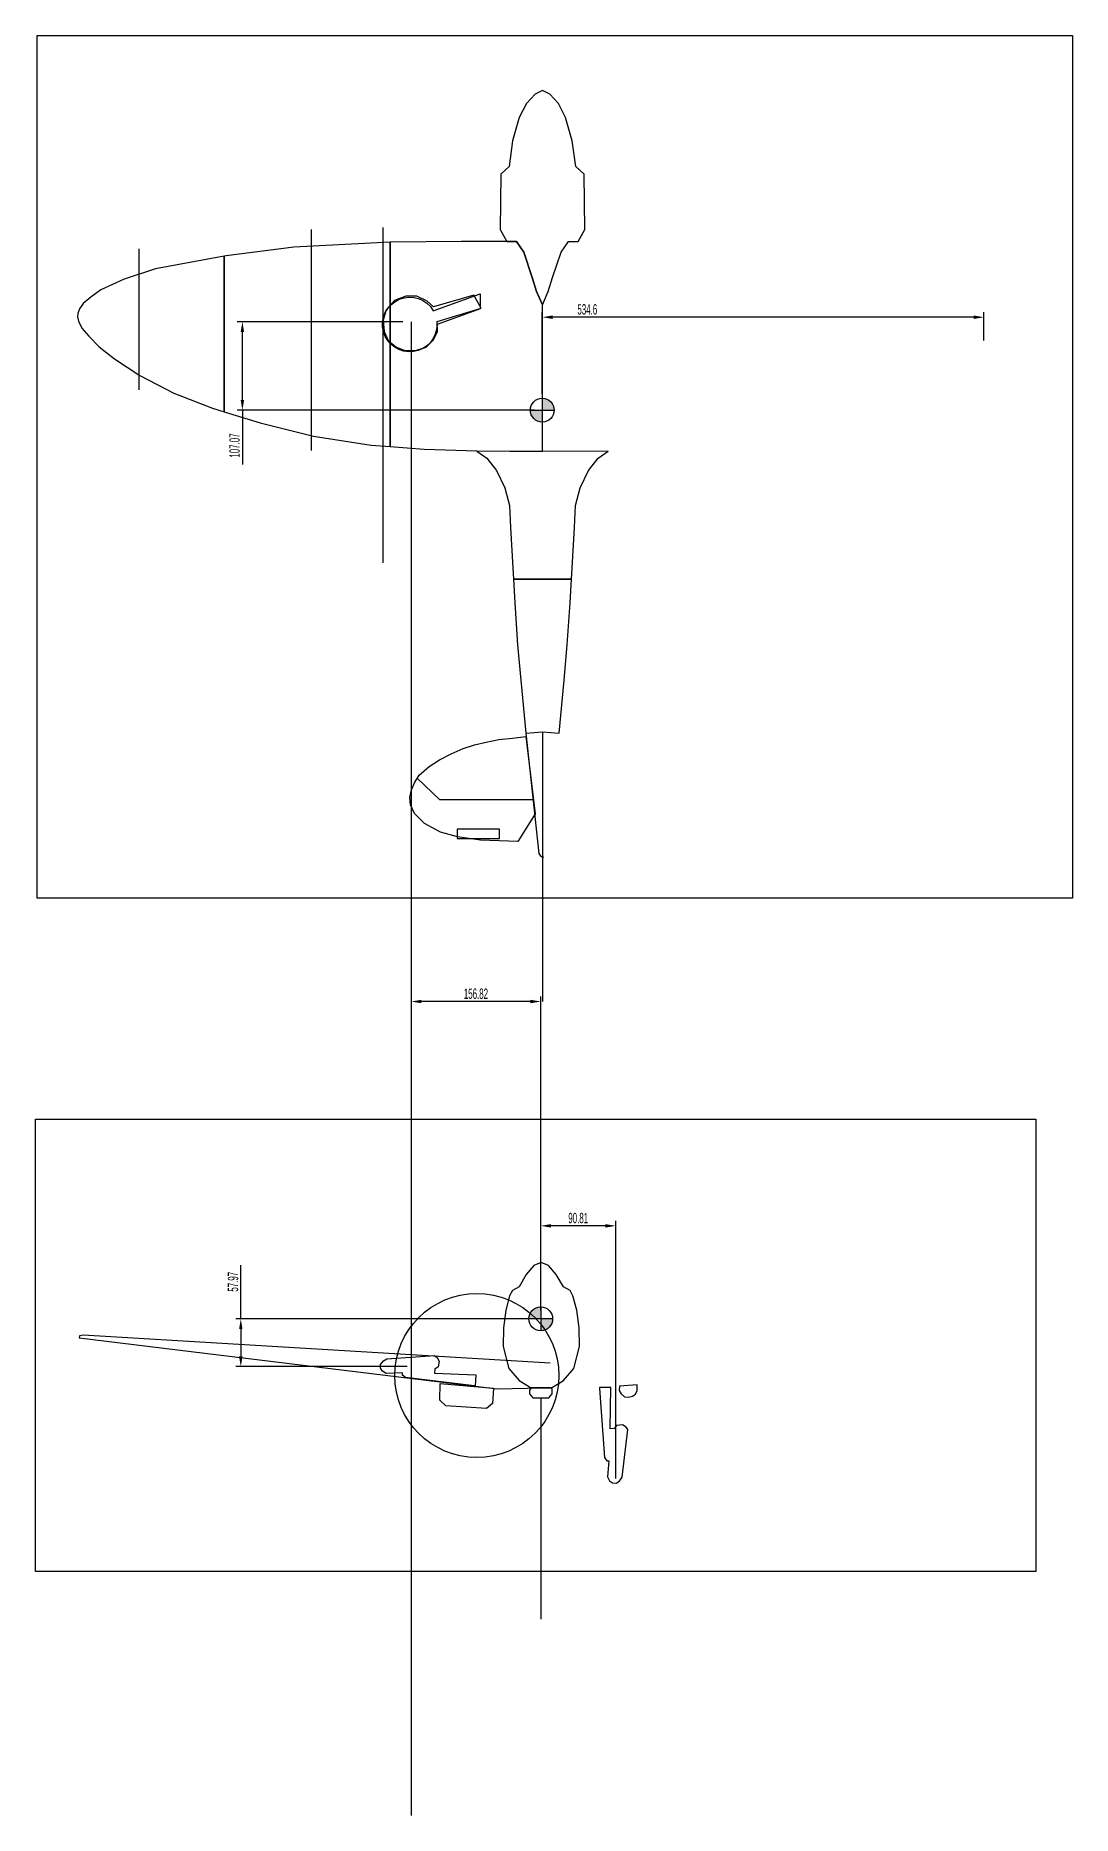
# Model space of a CAD drawing. Header units: centimetres. Extents: x -5325 to 32224, y -11540 to 14619.
# Drawn here: x 1352 to 2607, y 1283 to 3438 of the extents above; entities that cross this region are included whole.
import ezdxf

# ---------------------------------------------------------------- set-up
doc = ezdxf.new("R2010")
doc.units = ezdxf.units.CM
doc.header["$PDMODE"] = 3
doc.header["$PDSIZE"] = -5
doc.layers.get('0').update_dxf_attribs({"color": 10})
doc.styles.get("Standard").update_dxf_attribs({"font": 'ARIALN.TTF', "width": 0.67})
doc.dimstyles.new('ISO-25', dxfattribs={"dimscale": 5, "dimtxt": 2.5, "dimasz": 2.5, "dimexe": 1.25, "dimexo": 2, "dimtad": 1, "dimdsep": 46, "dimtxsty": 'Standard', "dimcen": 2.5, "dimadec": 0, "dimazin": 0, "dimtfac": 1, "dimtmove": 0, "dimatfit": 3, "dimfxl": 1, "dimarcsym": 0})
picture_1 = doc.add_image_def('image1.jpg', size_in_pixel=(800, 362))
picture_2 = doc.add_image_def('image2.jpg', size_in_pixel=(800, 667))

msp = doc.modelspace()

# ---------------------------------------------------------------- blocks, each defined once
blk = doc.blocks.new('*D509')
at = {"color": 0, "lineweight": -2}
for p, q in [((1965.5, 3004.1), (1965.5, 3102.9)), ((2487.6, 3096.7), (1978, 3096.7)), ((2500.1, 3068.6), (2500.1, 3102.9))]:
    blk.add_line(p, q, dxfattribs=at)
at = {"color": 0}
for points in [[(1978, 3098.8), (1978, 3094.6), (1965.5, 3096.7)], [(2487.6, 3094.6), (2487.6, 3098.8), (2500.1, 3096.7)]]:
    blk.add_solid(points, dxfattribs=at)
at = {"layer": 'Defpoints', "color": 0}
for p in [(1965.5, 3096.7), (2500.1, 3058.6), (1965.5, 2994.1)]:
    blk.add_point(p, dxfattribs=at)
at = {"color": 0, "insert": (2020, 3106.1), "char_height": 12.5, "attachment_point": 5}
blk.add_mtext('534.6', dxfattribs=at)
blk = doc.blocks.new('*D511')
at = {"color": 0, "lineweight": -2}
for p, q in [((1796.8, 3091.2), (1596.3, 3091.2)), ((1602.5, 2996.6), (1602.5, 3078.7)), ((1955.5, 2984.1), (1596.3, 2984.1)), ((1602.5, 2984.1), (1602.5, 2918.2))]:
    blk.add_line(p, q, dxfattribs=at)
at = {"color": 0}
for points in [[(1604.6, 3078.7), (1600.4, 3078.7), (1602.5, 3091.2)], [(1600.4, 2996.6), (1604.6, 2996.6), (1602.5, 2984.1)]]:
    blk.add_solid(points, dxfattribs=at)
at = {"layer": 'Defpoints', "color": 0}
for p in [(1602.5, 3091.2), (1806.8, 3091.2), (1965.5, 2984.1)]:
    blk.add_point(p, dxfattribs=at)
at = {"color": 0, "insert": (1593.1, 2941.3), "char_height": 12.5, "attachment_point": 5, "rotation": 90}
blk.add_mtext('107.07', dxfattribs=at)
blk = doc.blocks.new('*D512')
at = {"color": 0, "lineweight": -2}
for p, q in [((1600.6, 1883.9), (1600.6, 1948.7)), ((1953.6, 1883.9), (1594.4, 1883.9)), ((1600.6, 1871.4), (1600.6, 1838.5)), ((1802.1, 1826), (1594.4, 1826))]:
    blk.add_line(p, q, dxfattribs=at)
at = {"color": 0}
for points in [[(1602.7, 1871.4), (1598.5, 1871.4), (1600.6, 1883.9)], [(1598.5, 1838.5), (1602.7, 1838.5), (1600.6, 1826)]]:
    blk.add_solid(points, dxfattribs=at)
at = {"layer": 'Defpoints', "color": 0}
for p in [(1963.6, 1883.9), (1600.6, 1826), (1812.1, 1826)]:
    blk.add_point(p, dxfattribs=at)
at = {"color": 0, "insert": (1591.2, 1928.8), "char_height": 12.5, "attachment_point": 5, "rotation": 90}
blk.add_mtext('57.97', dxfattribs=at)
blk = doc.blocks.new('*D526')
at = {"color": 0, "lineweight": -2}
for p, q in [((1963.6, 1903.9), (1963.6, 2002.7)), ((2041.9, 1996.5), (1976.1, 1996.5)), ((2054.4, 1690.7), (2054.4, 2002.7))]:
    blk.add_line(p, q, dxfattribs=at)
at = {"color": 0}
for points in [[(1976.1, 1998.6), (1976.1, 1994.4), (1963.6, 1996.5)], [(2041.9, 1994.4), (2041.9, 1998.6), (2054.4, 1996.5)]]:
    blk.add_solid(points, dxfattribs=at)
at = {"layer": 'Defpoints', "color": 0}
for p in [(1963.6, 1996.5), (1963.6, 1893.9), (2054.4, 1680.7)]:
    blk.add_point(p, dxfattribs=at)
at = {"color": 0, "insert": (2009, 2005.9), "char_height": 12.5, "attachment_point": 5}
blk.add_mtext('90.81', dxfattribs=at)
blk = doc.blocks.new('*D594')
at = {"color": 0, "lineweight": -2}
for p, q in [((1806.8, 3081.2), (1806.8, 2261.8)), ((1951.1, 2268.1), (1819.3, 2268.1)), ((1963.6, 1893.9), (1963.6, 2274.3))]:
    blk.add_line(p, q, dxfattribs=at)
at = {"color": 0}
for points in [[(1819.3, 2270.2), (1819.3, 2266), (1806.8, 2268.1)], [(1951.1, 2266), (1951.1, 2270.2), (1963.6, 2268.1)]]:
    blk.add_solid(points, dxfattribs=at)
at = {"layer": 'Defpoints', "color": 0}
for p in [(1806.8, 3091.2), (1806.8, 2268.1), (1963.6, 1883.9)]:
    blk.add_point(p, dxfattribs=at)
at = {"color": 0, "insert": (1885.2, 2277.5), "char_height": 12.5, "attachment_point": 5}
blk.add_mtext('156.82', dxfattribs=at)

# ---------------------------------------------------------------- dimensions: what is measured, and where the dimension line sits
at = {"color": 5}
for base, p1, p2, angle, picture, middle in [((1965.49, 3096.68), (2500.091, 3058.571), (1965.49, 2994.13), 180, '*D509', (2019.969, 3096.68)), ((1602.517, 3091.202), (1965.49, 2984.13), (1806.78, 3091.202), 90, '*D511', (1602.517, 2941.282)), ((1963.598, 1996.4931), (2054.4127, 1680.6511), (1963.598, 1893.9428), 180, '*D526', (2009.0054, 1996.4931)), ((1600.625, 1825.97), (1963.598, 1883.943), (1812.138, 1825.97), 90, '*D512', (1600.625, 1928.818))]:
    dim = msp.add_linear_dim(base=base, p1=p1, p2=p2, angle=angle, dimstyle='ISO-25', dxfattribs=at)
    dim.commit()
    dim.dimension.update_dxf_attribs({"geometry": picture, "text_midpoint": middle, "dimtype": 160})
at = {"color": 1}
dim = msp.add_linear_dim(base=(1806.78, 2268.077), p1=(1963.598, 1883.943), p2=(1806.78, 3091.202), dimstyle='ISO-25', dxfattribs=at)
dim.commit()
dim.dimension.update_dxf_attribs({"geometry": '*D594', "text_midpoint": (1885.189, 2268.077), "dimtype": 160})

# ---------------------------------------------------------------- hatches: boundary and pattern name
h = msp.add_hatch(color=3)
h.set_gradient(color1=(255, 0, 0), one_color=1, name='INVSPHERICAL')
h.paths.add_polyline_path([(1965.49, 2969.679), (1965.49, 2984.13), (1951.039, 2984.13, 0.41421356)])
h.paths.add_polyline_path([(1979.941, 2984.13, 0.41421356), (1965.49, 2998.581), (1965.49, 2984.13)])
h = msp.add_hatch(color=3)
h.set_gradient(color1=(255, 0, 0), one_color=1, name='INVSPHERICAL')
h.paths.add_polyline_path([(1963.598, 1883.943), (1963.598, 1898.394, 0.41421356), (1949.147, 1883.943)])
h.paths.add_polyline_path([(1963.598, 1869.492, 0.41421356), (1978.049, 1883.943), (1963.598, 1883.943)])

# ---------------------------------------------------------------- linework, layer by layer
at = {"color": 3}
for p, q in [((1685.998, 2935.38), (1685.998, 3203.024)), ((1772.869, 2799.359), (1772.869, 3205.331)), ((1477.766, 3008.636), (1477.766, 3179.374)), ((1963.598, 1788.298), (1963.598, 1520.359))]:
    msp.add_line(p, q, dxfattribs=at)
at = {"color": 5}
msp.add_line((1806.78, 3091.202), (1806.78, 1282.647), dxfattribs=at)
for p, q in [((1965.49, 2998.581), (1965.49, 2969.679)), ((1951.039, 2984.13), (1979.941, 2984.13)), ((1963.598, 1898.394), (1963.598, 1869.492)), ((1978.049, 1883.943), (1949.147, 1883.943))]:
    msp.add_line(p, q)
at = {"color": 1}
msp.add_line((1965.671, 2594.74), (1965.671, 2268.077), dxfattribs=at)
for points in [[(1965.65, 3111.688), (1972.624, 3127.887), (1978.059, 3144.701), (1988.249, 3175.614), (1997.148, 3188.359), (2008.777, 3188.359), (2016.819, 3202.712), (2016.08, 3269.884), (2005.911, 3279.148), (2001.724, 3310.227), (1993.649, 3338.616), (1985.042, 3355.526), (1974.627, 3366.963), (1965.655, 3371.188), (1956.684, 3366.963), (1946.269, 3355.526), (1937.662, 3338.616), (1929.587, 3310.227), (1925.4, 3279.148), (1915.231, 3269.884), (1914.491, 3202.712), (1922.534, 3188.359), (1934.163, 3188.359), (1943.062, 3175.614), (1953.252, 3144.701), (1958.687, 3127.887), (1965.661, 3111.688)], [(1580.464, 3170.715), (1497.441, 3155.207), (1459.232, 3142.903), (1431.121, 3129.815), (1419.094, 3121.003), (1409.899, 3113.273), (1405.38, 3107.009), (1403.339, 3101.256), (1402.975, 3097.06), (1403.995, 3091.889), (1408.004, 3083.513), (1416.828, 3073.643), (1429.219, 3060.897), (1447.713, 3046.218), (1478.301, 3026.091), (1519.521, 3004.659), (1566.522, 2986.396), (1580.464, 2982.091), (1580.464, 3170.715)], [(1781.328, 2940.123), (1781.328, 3187.575), (1664.958, 3181.316), (1582.749, 3171.142), (1580.464, 3170.715), (1580.464, 2982.091), (1624.082, 2968.621), (1688.561, 2952.85), (1758.581, 2941.804)], [(1781.328, 2940.123), (1822.692, 2937.067), (1886.394, 2934.963), (1965.671, 2934.289), (1965.589, 3111.833), (1958.687, 3127.887), (1953.252, 3144.701), (1943.062, 3175.614), (1934.163, 3188.359), (1867.417, 3188.508), (1782.014, 3187.612), (1781.328, 3187.575)], [(2000.759, 2779.414), (2001.524, 2793.213), (2004.364, 2842.196), (2005.7, 2868.535), (2011.276, 2889.942), (2021.276, 2911.201), (2033.031, 2926.185), (2045.092, 2934.603), (1965.671, 2934.289), (1886.249, 2934.603), (1898.311, 2926.185), (1910.066, 2911.201), (1920.066, 2889.942), (1925.642, 2868.535), (1926.977, 2842.196), (1929.818, 2793.213), (1930.583, 2779.414)], [(1930.583, 2779.414), (1932.167, 2750.839), (1935.54, 2699.946), (1939.535, 2657.158), (1945.503, 2593.127), (1965.671, 2594.74), (1985.839, 2593.127), (1991.806, 2657.158), (1995.801, 2699.946), (1999.174, 2750.839), (2000.759, 2779.414)]]:
    msp.add_lwpolyline(points, close=True)
at = {"color": 7}
msp.add_lwpolyline([(1890.495, 3124.944), (1890.495, 3106.695), (1838.147, 3087.969, -7.53457065), (1833.62, 3104.598)], format="xyb", close=True, dxfattribs=at)
at = {"color": 1}
for points in [[(1882.447, 3123.263), (1834.007, 3109.166), (1826.247, 3116.214), (1813.784, 3122.088), (1800.381, 3122.323), (1786.507, 3116.919), (1776.631, 3105.641), (1772.869, 3093.188), (1774.28, 3079.561), (1778.983, 3068.518), (1788.388, 3060.764), (1799.205, 3056.535), (1811.903, 3056.535), (1825.071, 3060.295), (1833.772, 3069.223), (1838.71, 3078.856), (1838.24, 3091.309), (1891.383, 3107.521)], [(1964.305, 1952.011), (1955.444, 1948.673), (1946.148, 1937.643), (1937.578, 1922.549), (1929.444, 1918.34), (1925.942, 1911.755), (1921.294, 1894.338), (1918.651, 1873.206), (1918.23, 1850.475), (1924.97, 1823.956), (1937.609, 1809.224), (1951.932, 1800.384), (1951.932, 1800.384), (1951.932, 1800.384), (1951.932, 1800.384), (1976.677, 1800.384), (1976.677, 1800.384), (1976.677, 1800.384), (1991, 1809.224), (2003.639, 1823.956), (2010.379, 1850.475), (2009.958, 1873.206), (2007.315, 1894.338), (2002.667, 1911.755), (1999.166, 1918.34), (1991.031, 1922.549), (1982.461, 1937.643), (1973.165, 1948.673)], [(1883.157, 1802.594), (1799.951, 1812.812), (1796.302, 1815.717), (1796.434, 1818.327), (1776.675, 1817.521), (1772.018, 1820.393), (1769.725, 1824.075), (1769.805, 1828.722), (1773.114, 1832.897), (1777.427, 1835.47), (1835.118, 1839.491), (1838.156, 1837.028), (1840.574, 1832.459), (1839.458, 1825.589), (1835.557, 1822.792), (1835.14, 1817.939), (1885.231, 1816.202), (1884.163, 1802.524), (1883.157, 1802.594)], [(1951.932, 1800.384), (1950.116, 1797.526), (1950.046, 1793), (1953.867, 1788.333), (1973.329, 1788.262), (1977.504, 1793), (1977.575, 1798.445), (1976.677, 1800.384)], [(2034.757, 1799.568), (2040.763, 1715.953), (2043.48, 1712.162), (2046.094, 1712.162), (2044.292, 1692.469), (2046.924, 1687.672), (2050.486, 1685.197), (2055.132, 1685.042), (2059.468, 1688.137), (2062.255, 1692.314), (2069.183, 1749.729), (2066.877, 1752.887), (2062.435, 1755.532), (2055.517, 1754.764), (2052.528, 1751.009), (2047.659, 1750.839), (2048.452, 1800.953), (2034.738, 1800.576), (2034.757, 1799.568)]]:
    msp.add_lwpolyline(points, close=True, dxfattribs=at)
for points in [[(1945.602, 2589.014), (1956.744, 2495.369), (1935.846, 2461.927), (1890.531, 2463.626), (1862.847, 2467.644), (1842.464, 2473.075), (1822.823, 2483.582), (1810.759, 2495.789), (1805.81, 2506.45), (1805.192, 2515.103), (1807.052, 2524.267), (1810.919, 2532.765), (1816.332, 2542.036), (1828.758, 2552.487), (1841.032, 2560.663), (1855.254, 2567.864), (1869.672, 2574.482), (1883.504, 2578.765), (1897.42, 2582.275), (1913.045, 2585.236), (1929.253, 2587.069), (1945.602, 2589.014)], [(1954.709, 2512.478), (1841.609, 2512.478), (1814.227, 2538.431)], [(1841.852, 1805.463), (1906.329, 1799.804), (1905.197, 1781.506), (1898.023, 1775.47), (1848.748, 1778.677), (1841.386, 1785.279), (1841.852, 1805.463)], [(2058.771, 1802.432), (2058.624, 1797.293), (2060.975, 1793.034), (2065.09, 1789.657), (2069.94, 1788.923), (2074.495, 1790.391), (2078.169, 1792.888), (2080.227, 1797.293), (2080.521, 1801.11), (2080.227, 1803.9), (2058.771, 1802.432)]]:
    msp.add_lwpolyline(points, dxfattribs=at)
for points in [[(1945.503, 2593.127), (1961.507, 2447.171), (1962.767, 2445.008), (1964.496, 2443.594), (1966.854, 2442.887)], [(1975.17, 1830.038), (1409.678, 1864.331), (1405.525, 1863.199), (1405.148, 1860.936), (1910.783, 1799.177), (1965.644, 1800.49)]]:
    msp.add_lwpolyline(points)
at = {"color": 3}
msp.add_lwpolyline([(1862.663, 2476.676), (1862.663, 2465.538), (1913.541, 2465.538), (1913.541, 2476.676)], close=True, dxfattribs=at)
for centre in [(1965.49, 2984.13), (1963.598, 1883.943)]:
    msp.add_circle(centre, 14.451)
msp.add_circle((1886.246, 1815.282), 99.308, dxfattribs=at)

msp.set_redraw_order([(e.dxf.handle, doc.entitydb.next_handle()) for e in msp.query("TEXT MTEXT ATTDEF DIMENSION ARC_DIMENSION")])  # texts and dimensions are drawn at this point

# ---------------------------------------------------------------- pictures from other files: only their frames are drawn
image = msp.add_image(picture_2, insert=(1354.22, 2393.079), size_in_units=(1252.901, 1044.606))
image.dxf.flags = 7
image = msp.add_image(picture_1, insert=(1352.235, 1578.029), size_in_units=(1210.437, 547.723))
image.dxf.flags = 7

doc.saveas('drawing.dxf')
